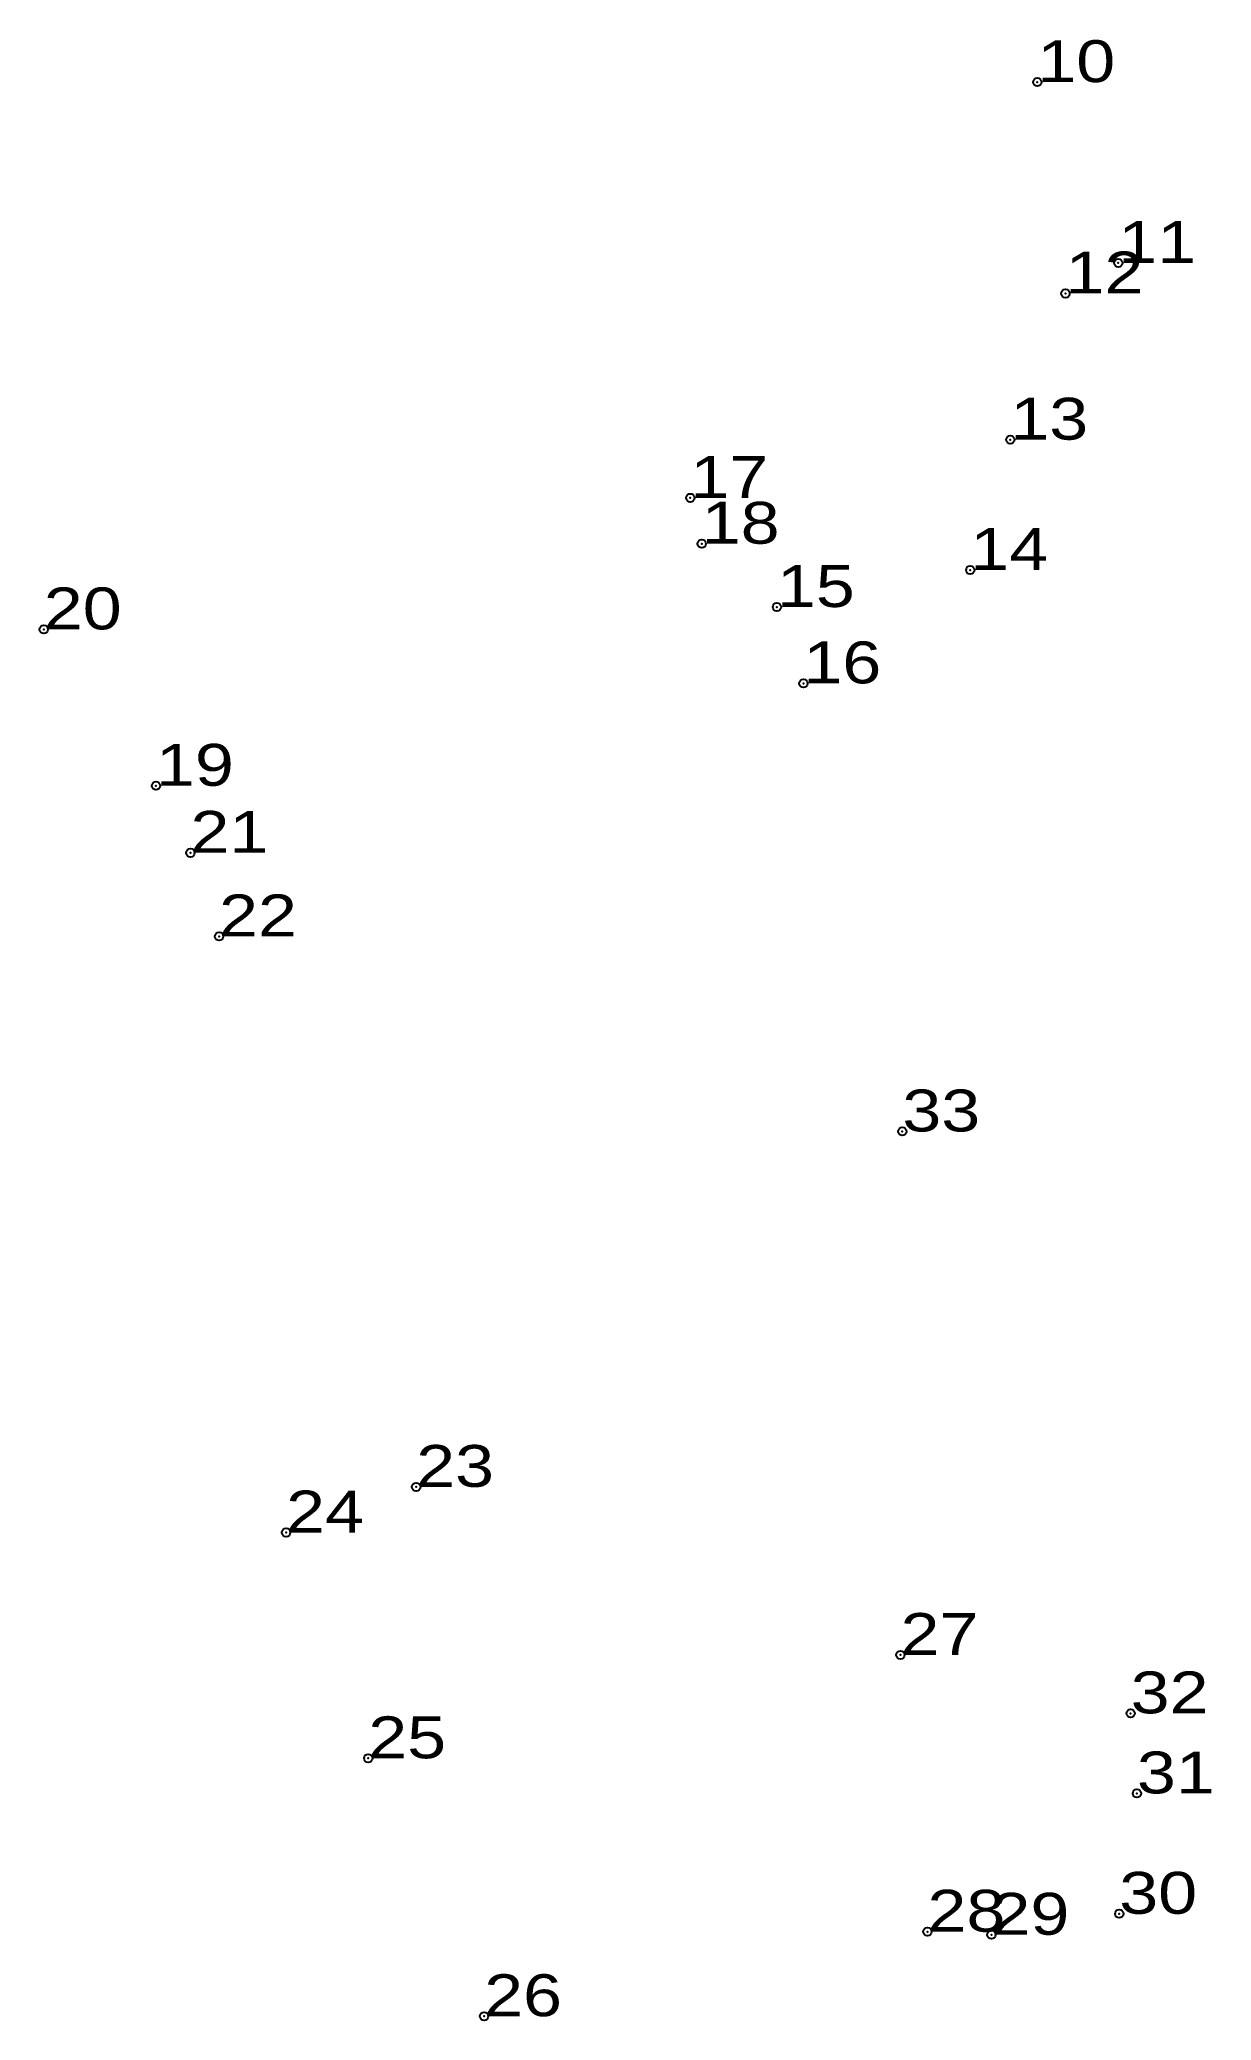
# Model space of a CAD drawing. Header units: metres. Extents: x 549364 to 552164, y 1838225 to 1839951.
# Drawn here: x 550582.2 to 550632.5, y 1838236.4 to 1838321.5 of the extents above; entities that cross this region are included whole.
import ezdxf

# ---------------------------------------------------------------- set-up
doc = ezdxf.new("R2010")
doc.units = ezdxf.units.M
doc.header["$LTSCALE"] = 0.72
doc.header["$PDMODE"] = 32
doc.header["$PDSIZE"] = 0.36
doc.layers.add('12', color=7, linetype='Continuous')
doc.layers.add('7', color=7, linetype='Continuous')

msp = doc.modelspace()

# ---------------------------------------------------------------- texts
at = {"layer": '12', "width": 1.25}
for s, p in [('10', (550625.06, 1838319.67)), ('10', (550625.06, 1838319.67)), ('11', (550628.54, 1838311.9)), ('11', (550628.54, 1838311.9)), ('12', (550626.27, 1838310.59)), ('12', (550626.27, 1838310.59)), ('13', (550623.9, 1838304.31)), ('13', (550623.9, 1838304.31)), ('17', (550610.15, 1838301.81)), ('17', (550610.15, 1838301.81)), ('18', (550610.64, 1838299.84)), ('18', (550610.64, 1838299.84)), ('14', (550622.18, 1838298.71)), ('14', (550622.18, 1838298.71)), ('15', (550613.87, 1838297.12)), ('15', (550613.87, 1838297.12)), ('20', (550582.37, 1838296.16)), ('20', (550582.37, 1838296.16)), ('16', (550615.01, 1838293.84)), ('16', (550615.01, 1838293.84)), ('19', (550587.19, 1838289.44)), ('19', (550587.19, 1838289.44)), ('21', (550588.67, 1838286.56)), ('21', (550588.67, 1838286.56)), ('22', (550589.9, 1838282.97)), ('22', (550589.9, 1838282.97)), ('33', (550619.26, 1838274.59)), ('33', (550619.26, 1838274.59)), ('23', (550598.37, 1838259.32)), ('23', (550598.37, 1838259.32)), ('24', (550592.78, 1838257.36)), ('24', (550592.78, 1838257.36)), ('27', (550619.18, 1838252.1)), ('27', (550619.18, 1838252.1)), ('32', (550629.07, 1838249.59)), ('32', (550629.07, 1838249.59)), ('25', (550596.31, 1838247.66)), ('25', (550596.31, 1838247.66)), ('31', (550629.34, 1838246.15)), ('31', (550629.34, 1838246.15)), ('30', (550628.58, 1838240.98)), ('30', (550628.58, 1838240.98)), ('28', (550620.34, 1838240.21)), ('28', (550620.34, 1838240.21)), ('29', (550623.09, 1838240.08)), ('29', (550623.09, 1838240.08)), ('26', (550601.29, 1838236.58)), ('26', (550601.29, 1838236.58))]:
    msp.add_text(s, height=1.8, dxfattribs=at).set_placement(p)

# ---------------------------------------------------------------- linework, layer by layer
at = {"layer": '7'}
for p in [(550625.06, 1838319.67), (550628.54, 1838311.9), (550626.27, 1838310.59), (550623.9, 1838304.31), (550610.15, 1838301.81), (550610.64, 1838299.84), (550622.18, 1838298.71), (550613.87, 1838297.12), (550582.37, 1838296.16), (550615.01, 1838293.84), (550587.19, 1838289.44), (550588.67, 1838286.56), (550589.9, 1838282.97), (550619.26, 1838274.59), (550598.37, 1838259.32), (550592.78, 1838257.36), (550619.18, 1838252.1), (550629.07, 1838249.59), (550596.31, 1838247.66), (550629.34, 1838246.15), (550628.58, 1838240.98), (550620.34, 1838240.21), (550623.09, 1838240.08), (550601.29, 1838236.58)]:
    msp.add_point(p, dxfattribs=at)

msp.set_redraw_order([(e.dxf.handle, doc.entitydb.next_handle()) for e in msp.query("TEXT MTEXT ATTDEF DIMENSION ARC_DIMENSION")])  # texts and dimensions are drawn at this point

doc.saveas('drawing.dxf')
